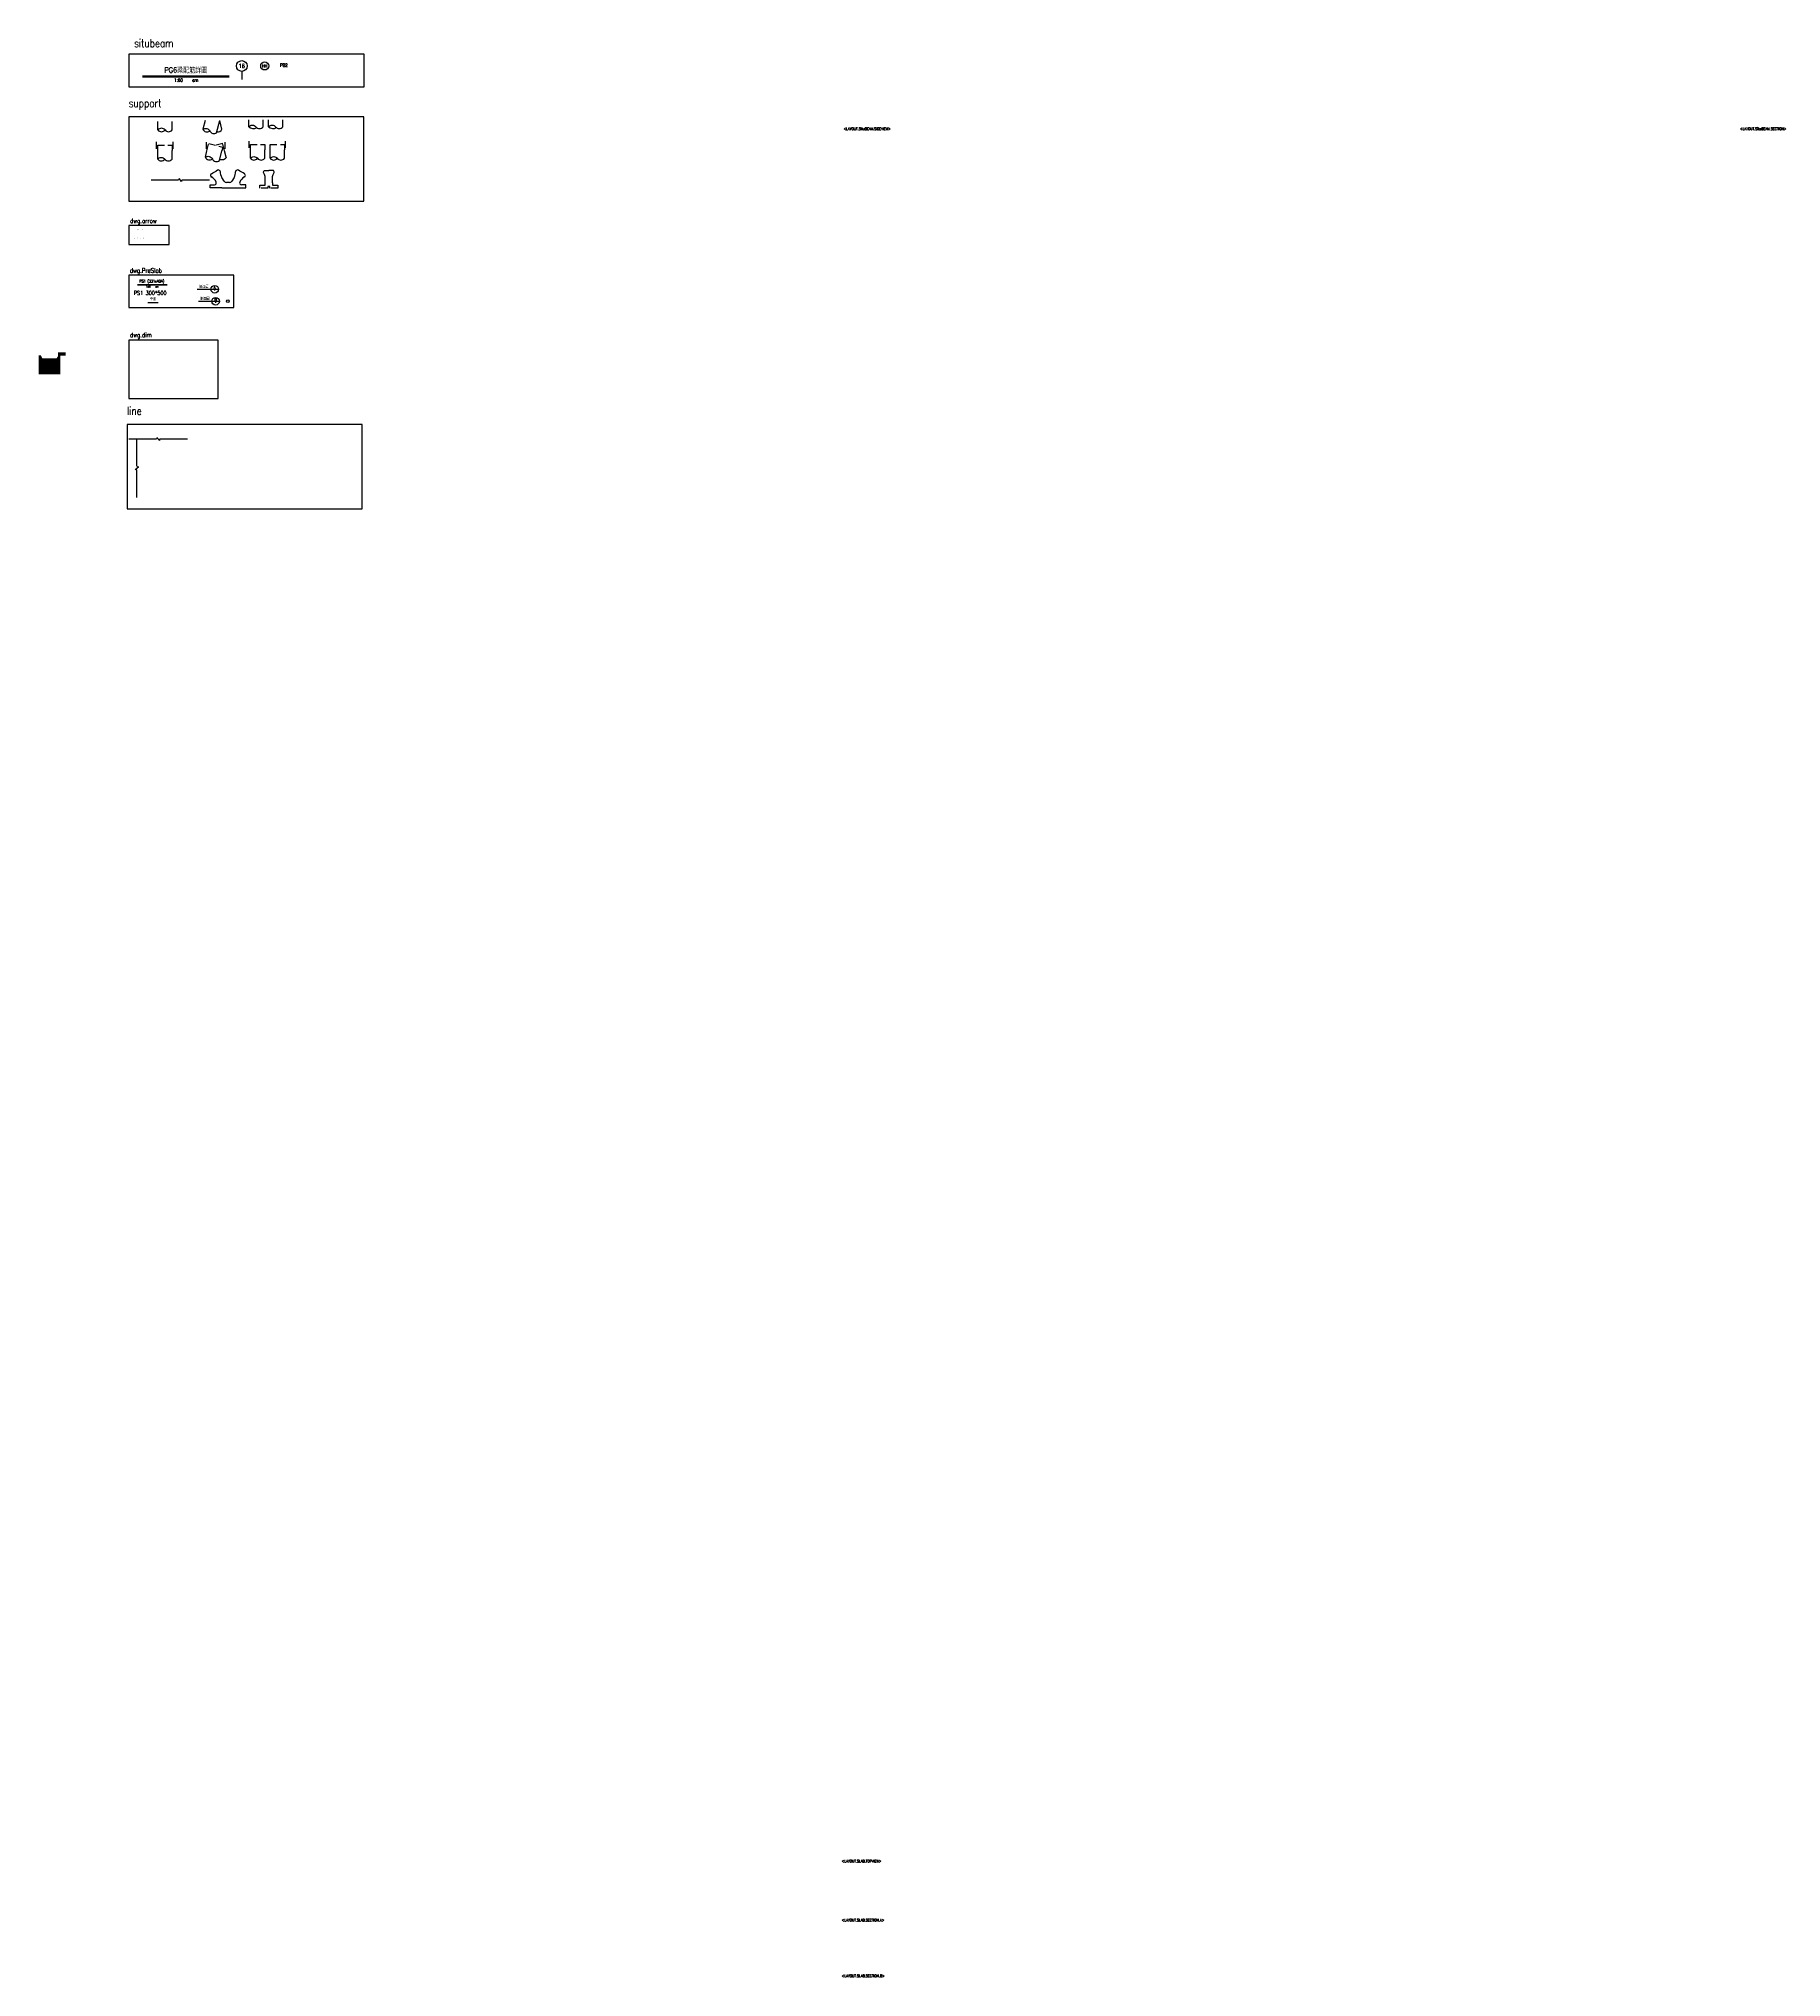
# Model space of a CAD drawing. Extents: x -4754 to 4964, y -19960 to 3842.
# Drawn here: x -4754 to 4964, y -10139 to 669 of the extents above; entities that cross this region are included whole.
import ezdxf
from ezdxf.enums import TextEntityAlignment as Align

# ---------------------------------------------------------------- set-up
doc = ezdxf.new("R2010")
doc.units = 0
doc.header["$LTSCALE"] = 3
doc.linetypes.add('DASHED', pattern=[19.05, 12.7, -6.35])
doc.layers.add('HB_0', color=7, linetype='Continuous', transparency=0.5)
doc.layers.add('HB_SYMBOLS', color=7, linetype='Continuous')
for name, color, linetype, true_color in [('HB_TXT_CTEXT', 2, 'Continuous', 0xffff00), ('RCAD.PARM.Treatle', 2, 'Continuous', 0xffff00), ('大樑編號', 2, 'Continuous', 0xffff00)]:
    doc.layers.add(name, color=color, linetype=linetype, true_color=true_color)
doc.layers.add('預鑄版_HATCH', color=7, linetype='Continuous', true_color=0xadadad, transparency=0.8)
doc.styles.add('textstyle100', font='ROMANS', dxfattribs={"width": 0.8})
doc.styles.add('textstyle103', font='ROMANS', dxfattribs={"width": 0.8})
doc.styles.add('textstyle107', font='ROMANS', dxfattribs={"width": 0.8})
doc.styles.add('textstyle108', font='ROMANS', dxfattribs={"width": 0.8})
doc.styles.add('textstyle109', font='ROMANS', dxfattribs={"width": 0.8})
doc.styles.add('textstyle11', font='ROMANS', dxfattribs={"width": 0.8})
doc.styles.add('textstyle110', font='ROMANS', dxfattribs={"width": 0.8})
doc.styles.add('textstyle111', font='ROMANS', dxfattribs={"width": 0.8})
doc.styles.add('textstyle112', font='ROMANS', dxfattribs={"width": 0.8})
doc.styles.add('textstyle113', font='ROMANS', dxfattribs={"width": 0.8})
doc.styles.add('textstyle114', font='ROMANS', dxfattribs={"width": 0.8})
doc.styles.add('textstyle115', font='ROMANS', dxfattribs={"width": 0.8})
doc.styles.add('textstyle116', font='ROMANS', dxfattribs={"width": 0.8})
doc.styles.add('textstyle118', font='ROMANS', dxfattribs={"width": 0.8})
doc.styles.add('textstyle119', font='ROMANS', dxfattribs={"width": 0.8})
doc.styles.add('textstyle12', font='ROMANS', dxfattribs={"width": 0.8})
doc.styles.add('textstyle120', font='ROMANS', dxfattribs={"width": 0.8})
doc.styles.add('textstyle121', font='ROMANS', dxfattribs={"width": 0.8})
doc.styles.add('textstyle122', font='ROMANS', dxfattribs={"width": 0.8})
doc.styles.add('textstyle123', font='ROMANS', dxfattribs={"width": 0.8})
doc.styles.add('textstyle124', font='ROMANS', dxfattribs={"width": 0.8})
doc.styles.add('textstyle13', font='ROMANS', dxfattribs={"width": 0.8})
doc.styles.add('textstyle133', font='ROMANS', dxfattribs={"width": 0.8})
doc.styles.add('textstyle16', font='ROMANS', dxfattribs={"width": 0.8})
doc.styles.add('textstyle17', font='ROMANS', dxfattribs={"width": 0.8})
doc.styles.add('textstyle18', font='ROMANS', dxfattribs={"width": 0.8})
doc.styles.add('textstyle19', font='ROMANS', dxfattribs={"width": 0.8})
doc.styles.add('textstyle46', font='ROMANS', dxfattribs={"width": 0.8})
doc.styles.add('textstyle47', font='ROMANS', dxfattribs={"width": 0.8})
doc.styles.add('textstyle48', font='ROMANS', dxfattribs={"width": 0.8})
doc.styles.add('textstyle49', font='ROMANS', dxfattribs={"width": 0.8})
doc.styles.add('textstyle50', font='ROMANS', dxfattribs={"width": 0.8})
doc.styles.add('textstyle51', font='ROMANS', dxfattribs={"width": 0.8})
doc.styles.add('textstyle52', font='ROMANS', dxfattribs={"width": 0.8})
doc.styles.add('textstyle53', font='ROMANS', dxfattribs={"width": 0.8})
doc.styles.add('textstyle63', font='ROMANS', dxfattribs={"width": 0.8})
doc.styles.add('textstyle64', font='ROMANS', dxfattribs={"width": 0.8})
doc.styles.add('textstyle97', font='ROMANS', dxfattribs={"width": 0.8})
doc.styles.add('textstyle98', font='ROMANS', dxfattribs={"width": 0.8})
doc.styles.add('textstyle99', font='ROMANS', dxfattribs={"width": 0.8})

# ---------------------------------------------------------------- blocks, each defined once
blk = doc.blocks.new('title_beam')
at = {"color": 3, "linetype": 'Continuous', "true_color": 0x00ff00}
blk.add_line((-241, 0), (241, 0), dxfattribs=at)
at = {"color": 1, "linetype": 'Continuous', "true_color": 0xff0000}
blk.add_line((-241, -6), (241, -6), dxfattribs=at)
at = {"color": 3, "linetype": 'Continuous', "true_color": 0x00ff00, "style": 'textstyle48', "width": 0.8}
blk.add_attdef('TITLE', text='', height=30, dxfattribs=at).set_placement((0, 33), align=Align.MIDDLE)
at = {"linetype": 'Continuous', "style": 'textstyle49', "width": 0.8}
blk.add_attdef('SCALE', text='', height=18, dxfattribs=at).set_placement((-41, -24), align=Align.MIDDLE)
at = {"linetype": 'Continuous', "style": 'textstyle50', "width": 0.8}
blk.add_attdef('CM', (36, -33), '', height=18, dxfattribs=at)
blk = doc.blocks.new('line_tag')
at = {"layer": 'HB_SYMBOLS', "color": 4, "linetype": 'Continuous', "true_color": 0x00ffff}
blk.add_circle((0, 0), 22.5, dxfattribs=at)
at = {"color": 4, "linetype": 'Continuous', "true_color": 0x00ffff, "style": 'textstyle46', "width": 0.8}
blk.add_attdef('A', text='', height=18, dxfattribs=at).set_placement((0, 0), align=Align.MIDDLE)
blk = doc.blocks.new('line_guide')
at = {"color": 4, "linetype": 'Continuous', "true_color": 0x00ffff}
blk.add_line((0, 0), (0, -45), dxfattribs=at)
blk.add_circle((0, 30), 30, dxfattribs=at)
at = {"color": 4, "linetype": 'Continuous', "true_color": 0x00ffff, "style": 'textstyle47', "width": 0.8}
blk.add_attdef('A', text='', height=22.5, dxfattribs=at).set_placement((0, 30), align=Align.MIDDLE)
blk = doc.blocks.new('pile_vertical')
at = {"color": 252, "linetype": 'DASHED', "true_color": 0x848484}
for p, q in [((-46, -40), (-46, 0)), ((46, -40), (46, 0))]:
    blk.add_line(p, q, dxfattribs=at)
at = {"linetype": 'Continuous'}
for p, q in [((-40, -98), (-40, -50)), ((40, -98), (40, -50))]:
    blk.add_line(p, q, dxfattribs=at)
at = {"color": 252, "linetype": 'DASHED', "true_color": 0x848484}
blk.add_lwpolyline([(-40, -50), (-40, -20), (40, -20), (40, -50)], dxfattribs=at)
at = {"linetype": 'Continuous'}
for points in [[(-40, -98, -0.48), (0, -98, 0.48), (40, -98, 0.48)], [(-40, -98, 0.48), (0, -98, 0.48)]]:
    blk.add_lwpolyline(points, format="xyb", dxfattribs=at)
blk = doc.blocks.new('pile_racked_Transverse')
at = {"layer": 'HB_0', "linetype": 'Continuous'}
for p, q in [((-58, -86), (-49, -50)), ((20, -105), (34, -50)), ((58, -86), (49, -50))]:
    blk.add_line(p, q, dxfattribs=at)
at = {"layer": 'HB_0', "color": 252, "linetype": 'DASHED', "true_color": 0x848484}
for p, q in [((-52, -40), (-52, 0)), ((52, -40), (52, 0))]:
    blk.add_line(p, q, dxfattribs=at)
at = {"layer": 'HB_0', "linetype": 'Continuous'}
for points in [[(-58, -86, -0.48), (-19, -96, 0.48), (20, -105, 0.48)], [(-58, -86, 0.48), (-19, -96, 0.48)], [(58, -86, -0.439137), (22, -98, -0.439137)]]:
    blk.add_lwpolyline(points, format="xyb", dxfattribs=at)
at = {"layer": 'HB_0', "color": 252, "linetype": 'DASHED', "true_color": 0x848484}
for points in [[(-49, -50), (-39, -10), (39, -30), (34, -50)], [(49, -50), (39, -10), (0, -20)]]:
    blk.add_lwpolyline(points, dxfattribs=at)
blk = doc.blocks.new('pile_racked_Longitude')
at = {"color": 252, "linetype": 'DASHED', "true_color": 0x848484}
for p, q in [((101, -40), (101, 0)), ((-101, -40), (-101, 0))]:
    blk.add_line(p, q, dxfattribs=at)
at = {"linetype": 'Continuous'}
for p, q in [((-95, -98), (-95, -50)), ((-15, -98), (-15, -50)), ((15, -98), (15, -50)), ((95, -98), (95, -50))]:
    blk.add_line(p, q, dxfattribs=at)
at = {"color": 252, "linetype": 'DASHED', "true_color": 0x848484}
for points in [[(-95, -50), (-95, -20), (-15, -20), (-15, -50)], [(15, -50), (15, -20), (95, -20), (95, -50)]]:
    blk.add_lwpolyline(points, dxfattribs=at)
at = {"linetype": 'Continuous'}
for points in [[(-95, -98, -0.48), (-55, -98, 0.48), (-15, -98, 0.48)], [(-95, -98, 0.48), (-55, -98, 0.48)], [(15, -98, -0.48), (55, -98, 0.48), (95, -98, 0.48)], [(15, -98, 0.48), (55, -98, 0.48)]]:
    blk.add_lwpolyline(points, format="xyb", dxfattribs=at)
blk = doc.blocks.new('fender_bottom')
at = {"color": 1, "linetype": 'Continuous', "true_color": 0xff0000}
blk.add_lwpolyline([(163, 0), (13, 0, 0.529473), (7, -9), (-7, 9, -0.532815), (-13, 0), (-163, 0)], format="xyb", dxfattribs=at)
blk = doc.blocks.new('fender_top_transverse')
at = {"layer": 'HB_0', "color": 252, "linetype": 'DASHED', "true_color": 0x848484}
blk.add_lwpolyline([(20, 30), (20, 18), (50, 18), (50, 0), (5, 0), (5, 10), (-5, 10), (-5, 0), (-50, 0), (-50, 18), (-20, 18), (-20, 30)], dxfattribs=at)
at = {"layer": 'HB_0', "color": 1, "linetype": 'Continuous', "true_color": 0xff0000}
for points in [[(-20, 30), (-20, 60, 0.07193), (-26, 81, -0.041495), (-29, 88, -0.488993), (-22, 100), (0, 100)], [(20, 30), (20, 60, -0.07193), (26, 81, 0.041495), (29, 88, 0.488993), (22, 100), (0, 100)]]:
    blk.add_lwpolyline(points, format="xyb", dxfattribs=at)
blk = doc.blocks.new('pile_vertical_with_pilecap')
at = {"linetype": 'Continuous'}
for p, q in [((-40, -48), (-40, 0)), ((-40, -48), (-40, 0)), ((40, -48), (40, 0)), ((40, -48), (40, 0))]:
    blk.add_line(p, q, dxfattribs=at)
for centre, start, end in [((-20, -64), 38.718, 141.282), ((-20, -64), 38.718, 141.282), ((-20, -32), 218.718, 321.282), ((-20, -32), 218.718, 321.282), ((20, -32), 218.718, 321.282), ((20, -32), 218.718, 321.282)]:
    blk.add_arc(centre, 25.6, start, end, dxfattribs=at)
blk = doc.blocks.new('racked_with_pilecap_Transverse')
at = {"linetype": 'Continuous'}
for points in [[(-41, 0), (-53, -48)], [(24, -67), (41, 0)]]:
    blk.add_lwpolyline(points, dxfattribs=at)
for points in [[(-53, -48, -0.48), (-14, -58, 0.48), (24, -67, 0.48)], [(-53, -48, 0.48), (-14, -58, 0.48)], [(26, -63, 0.340232), (53, -48)]]:
    blk.add_lwpolyline(points, format="xyb", dxfattribs=at)
blk.add_lwpolyline([(53, -48), (41, 0)])
blk = doc.blocks.new('racked_with_pilecap_Longitude')
for p, q in [((-95, -38), (-95, 0)), ((-15, -38), (-15, 0)), ((15, -38), (15, 0)), ((95, -38), (95, 0))]:
    blk.add_line(p, q)
for points in [[(-95, -38, -0.48), (-55, -38, 0.48), (-15, -38, 0.48)], [(-95, -38, 0.326111), (-50, -43, 0.326111)], [(15, -38, -0.48), (55, -38, 0.48), (95, -38, 0.48)], [(15, -38, 0.326111), (60, -43, 0.326111)]]:
    blk.add_lwpolyline(points, format="xyb")
blk = doc.blocks.new('fender_top_longitude')
at = {"color": 7, "linetype": 'Continuous'}
for p, q in [((-100, 18), (-75, 18)), ((-35, 0), (-100, 0)), ((-92, 79), (-84, 84)), ((-84, 84), (-66, 94)), ((-58, 99), (-66, 94)), ((-35, 0), (35, 0)), ((-22, 38), (-34, 58)), ((0, 30), (-9, 30)), ((9, 30), (0, 30)), ((34, 58), (22, 38)), ((35, 0), (100, 0)), ((66, 94), (58, 99)), ((84, 84), (66, 94)), ((100, 18), (75, 18)), ((92, 79), (84, 84)), ((100, 0), (100, 18))]:
    blk.add_line(p, q, dxfattribs=at)
for centre, radius, start, end in [((-87, 70), 10, 120, 210), ((-87, 70), 10.7, 209.6202, 238.6147), ((-121, 9), 60, 22.8745, 61.2357), ((-75, 28), 10, 270, 22.8745), ((-53, 90), 10, 30, 120), ((-53, 90), 10.7, 1.3853, 30.3798), ((17, 89), 60, 178.7643, 210.2362), ((-9, 45), 15, 210, 270), ((9, 45), 15, 270, 330), ((-17, 89), 60, 329.7638, 1.2357), ((53, 90), 10.7, 149.6202, 178.6147), ((53, 90), 10, 60, 150), ((75, 28), 10, 157.1255, 270), ((121, 9), 60, 118.7643, 157.1255), ((87, 70), 10, 330, 60), ((87, 70), 10.7, 301.3853, 330.3798)]:
    blk.add_arc(centre, radius, start, end, dxfattribs=at)
blk = doc.blocks.new('CutLine_H')
at = {"color": 1, "linetype": 'Continuous', "true_color": 0xff0000}
blk.add_lwpolyline([(163, 0), (13, 0, 0.529473), (7, -9), (-7, 9, -0.532815), (-13, 0), (-163, 0)], format="xyb", dxfattribs=at)
blk = doc.blocks.new('CutLine_V')
at = {"color": 1, "linetype": 'Continuous', "true_color": 0xff0000}
blk.add_lwpolyline([(0, -163), (0, -13, 0.529473), (-9, -7), (9, 7, -0.532815), (0, 13), (0, 163)], format="xyb", dxfattribs=at)
blk = doc.blocks.new('slab_sectionB')
at = {"layer": 'RCAD.PARM.Treatle', "color": 3, "linetype": 'Continuous', "true_color": 0x00ff00}
for p, q in [((-75, 0), (0, 0)), ((0, 0), (42, 0))]:
    blk.add_line(p, q, dxfattribs=at)
at = {"layer": 'RCAD.PARM.Treatle', "color": 4, "linetype": 'Continuous', "true_color": 0x00ffff}
blk.add_circle((21, 0), 21, dxfattribs=at)
at = {"color": 0, "linetype": 'Continuous', "width": 0.8}
for tag, p, height, style in [('B', (15, 3), 15, 'textstyle17'), ('-', (17, -11), 7.5, 'textstyle18')]:
    blk.add_attdef(tag, p, '', height=height, dxfattribs=dict(at, style=style))
at = {"layer": 'RCAD.PARM.Treatle', "color": 3, "linetype": 'Continuous', "true_color": 0x00ff00, "style": 'textstyle16', "width": 0.8}
blk.add_text('斷面圖', height=15, rotation=360, dxfattribs=at).set_placement((-38, 16), align=Align.MIDDLE)
blk = doc.blocks.new('slab_PVC')
at = {"layer": 'RCAD.PARM.Treatle', "color": 4, "linetype": 'Continuous', "true_color": 0x00ffff}
blk.add_circle((0, 0), 7.53, dxfattribs=at)
blk = doc.blocks.new('slab_sectionA')
at = {"color": 3, "linetype": 'Continuous', "true_color": 0x00ff00}
for p, q in [((-75, 0), (0, 0)), ((0, 0), (42, 0))]:
    blk.add_line(p, q, dxfattribs=at)
at = {"color": 4, "linetype": 'Continuous', "true_color": 0x00ffff}
blk.add_circle((21, 0), 21, dxfattribs=at)
at = {"color": 3, "linetype": 'Continuous', "true_color": 0x00ff00, "style": 'textstyle11', "width": 0.8}
blk.add_text('斷面圖', height=15, rotation=360, dxfattribs=at).set_placement((-38, 16), align=Align.MIDDLE)
at = {"color": 0, "linetype": 'Continuous', "width": 0.8}
for tag, p, height, style in [('A', (16, 3), 15, 'textstyle12'), ('-', (17, -8), 7.5, 'textstyle13')]:
    blk.add_attdef(tag, p, '', height=height, dxfattribs=dict(at, style=style))
blk = doc.blocks.new('slab_topview')
at = {"color": 4, "linetype": 'Continuous', "true_color": 0x00ffff}
blk.add_line((-28, 0), (28, 0), dxfattribs=at)
at = {"color": 4, "linetype": 'Continuous', "true_color": 0x00ffff, "style": 'textstyle19', "width": 0.8}
blk.add_text('平面', height=15, rotation=360, dxfattribs=at).set_placement((0, 20), align=Align.MIDDLE)
blk = doc.blocks.new('slab_title_s')
at = {"color": 3, "linetype": 'Continuous', "true_color": 0x00ff00}
blk.add_line((-83, 0), (83, 0), dxfattribs=at)
at = {"color": 1, "linetype": 'Continuous', "true_color": 0xff0000}
blk.add_line((-83, -3), (83, -3), dxfattribs=at)
at = {"color": 3, "linetype": 'Continuous', "true_color": 0x00ff00, "style": 'textstyle51', "width": 0.8}
blk.add_attdef('PS1', text='', height=15, dxfattribs=at).set_placement((-2, 18), align=Align.MIDDLE)
at = {"color": 0, "linetype": 'Continuous', "width": 0.8}
for tag, style, p in [('1:30', 'textstyle52', (-22, -12)), ('CM', 'textstyle53', (26, -12))]:
    blk.add_attdef(tag, text='', height=9, dxfattribs=dict(at, style=style)).set_placement(p, align=Align.MIDDLE)
blk = doc.blocks.new('rebar_arrowL')
at = {"color": 1, "linetype": 'Continuous', "true_color": 0xff0000}
blk.add_solid([(7, 1), (0, 0), (7, -1)], dxfattribs=at)
blk = doc.blocks.new('rebar_arrowU')
at = {"color": 1, "linetype": 'Continuous', "true_color": 0xff0000}
blk.add_solid([(-1.25, -7.5), (0, 0), (1.25, -7.5)], dxfattribs=at)
blk = doc.blocks.new('rebar_arrowD')
at = {"color": 1, "linetype": 'Continuous', "true_color": 0xff0000}
blk.add_solid([(-1.25, -7.5), (0, 0), (1.25, -7.5)], dxfattribs=at)
blk = doc.blocks.new('rebar_arrowR')
at = {"color": 1, "linetype": 'Continuous', "true_color": 0xff0000}
blk.add_solid([(7, 1), (0, 0), (7, -1)], dxfattribs=at)
blk = doc.blocks.new('m_Arrow_L_rebar')
at = {"color": 1, "linetype": 'Continuous', "true_color": 0xff0000}
blk.add_solid([(7, 1), (0, 0), (7, -1)], dxfattribs=at)
blk = doc.blocks.new('m_Arrow_U_rebar')
at = {"color": 1, "linetype": 'Continuous', "true_color": 0xff0000}
blk.add_solid([(-1.25, -7.5), (0, 0), (1.25, -7.5)], dxfattribs=at)

msp = doc.modelspace()

# ---------------------------------------------------------------- hatches: boundary and pattern name
at = {"layer": 'HB_0', "true_color": 0xadadad, "transparency": 33554687}
msp.add_hatch(color=253, dxfattribs=at).paths.add_polyline_path([(-4754, -1203), (-4754, -1097), (-4742, -1097), (-4734, -1113), (-4654, -1113), (-4646, -1098), (-4634, -1098), (-4634, -1203)], flags=0)
at = {"layer": '預鑄版_HATCH', "linetype": 'Continuous', "transparency": 33554687}
msp.add_hatch(color=256, dxfattribs=at).paths.add_polyline_path([(-4604, -1098), (-4604, -1080), (-4646, -1080), (-4646, -1098)], flags=0)

# ---------------------------------------------------------------- linework, layer by layer
at = {"color": 7, "linetype": 'Continuous'}
msp.add_line((-3799, -163), (-3799, -145), dxfattribs=at)
at = {"color": 3, "linetype": 'Continuous', "true_color": 0x00ff00}
msp.add_line((-3870, -728), (-3794, -728), dxfattribs=at)
at = {"linetype": 'Continuous'}
for points in [[(-4252, 583), (-4252, 401), (-2940, 401), (-2940, 583)], [(-4252, 234), (-4252, -236), (-2941, -236), (-2941, 234)], [(-4252, -373), (-4252, -479), (-4026, -479), (-4026, -373)], [(-4252, -1011), (-4252, -1338), (-3753, -1338), (-3753, -1011)], [(-4262, -1483), (-4262, -1952), (-2951, -1952), (-2951, -1483)]]:
    msp.add_lwpolyline(points, close=True, dxfattribs=at)
at = {"color": 0, "linetype": 'Continuous'}
msp.add_lwpolyline([(-4252, -649), (-4252, -830), (-3667, -830), (-3667, -649)], close=True, dxfattribs=at)
at = {"layer": 'HB_TXT_CTEXT', "color": 1, "linetype": 'Continuous', "true_color": 0xff0000}
msp.add_lwpolyline([(-4161, -457, 0, 1.25, 0), (-4159, -454, 0, 0, 0), (-4148, -435, 0, 0, 0), (-4144, -435, 0, 0, 0)], format="xyseb", dxfattribs=at)

# ---------------------------------------------------------------- block references
at = {"linetype": 'Continuous'}
ref = msp.add_blockref('line_guide', (-3622, 487), dxfattribs=at)
ref.add_attrib('A', '16', dxfattribs={"color": 4, "linetype": 'Continuous', "true_color": 0x00ffff, "height": 22.5, "style": 'textstyle112', "width": 0.8}).set_placement((-3622, 517), align=Align.MIDDLE)
ref = msp.add_blockref('title_beam', (-3934, 462), dxfattribs=at)
ref.add_attrib('TITLE', 'PG6梁配筋詳圖', dxfattribs={"color": 3, "linetype": 'Continuous', "true_color": 0x00ff00, "height": 30, "style": 'textstyle107', "width": 0.8}).set_placement((-3934, 495), align=Align.MIDDLE)
ref.add_attrib('SCALE', '1:60', dxfattribs={"linetype": 'Continuous', "height": 18, "style": 'textstyle108', "width": 0.8}).set_placement((-3975, 438), align=Align.MIDDLE)
ref.add_attrib('CM', 'cm', (-3898, 429), dxfattribs={"linetype": 'Continuous', "height": 18, "style": 'textstyle109', "width": 0.8})
ref = msp.add_blockref('line_tag', (-3494, 517), dxfattribs=at)
ref.add_attrib('A', 'HH', dxfattribs={"color": 4, "linetype": 'Continuous', "true_color": 0x00ffff, "height": 18, "style": 'textstyle111', "width": 0.8}).set_placement((-3494, 517), align=Align.MIDDLE)
for name, p in [('pile_vertical_with_pilecap', (-4050, 208)), ('racked_with_pilecap_Transverse', (-3786, 212)), ('racked_with_pilecap_Longitude', (-3488, 216)), ('pile_vertical', (-4051, 95)), ('pile_racked_Transverse', (-3767, 94)), ('pile_racked_Longitude', (-3479, 100)), ('fender_top_longitude', (-3699, -163)), ('fender_top_transverse', (-3471, -165)), ('fender_bottom', (-3965, -119)), ('m_Arrow_L_rebar', (-4204, -393)), ('m_Arrow_U_rebar', (-4178, -390)), ('rebar_arrowU', (-4219, -441)), ('rebar_arrowL', (-4195, -444)), ('CutLine_H', (-4088, -1563)), ('CutLine_V', (-4207, -1726))]:
    msp.add_blockref(name, p, dxfattribs=at)
for name, p, rotation in [('rebar_arrowD', (-4206, -448), 180), ('rebar_arrowR', (-4176, -444), 180), ('rebar_arrowD', (-4167, -448), 209.9999999999997)]:
    msp.add_blockref(name, p, dxfattribs=dict(at, rotation=rotation))
at = {"color": 0, "linetype": 'Continuous'}
ref = msp.add_blockref('slab_title_s', (-4121, -701), dxfattribs=at)
ref.add_attrib('PS1', 'PS1 (331x404)', dxfattribs={"color": 3, "linetype": 'Continuous', "true_color": 0x00ff00, "height": 15, "style": 'textstyle120', "width": 0.8}).set_placement((-4123, -684), align=Align.MIDDLE)
ref.add_attrib('1:30', '1:30', dxfattribs={"color": 0, "linetype": 'Continuous', "height": 9, "style": 'textstyle121', "width": 0.8}).set_placement((-4143, -713), align=Align.MIDDLE)
ref.add_attrib('CM', 'cm', dxfattribs={"color": 0, "linetype": 'Continuous', "height": 9, "style": 'textstyle122', "width": 0.8}).set_placement((-4095, -714), align=Align.MIDDLE)
ref = msp.add_blockref('slab_sectionA', (-3794, -728), dxfattribs=at)
ref.add_attrib('A', 'A', (-3779, -725), dxfattribs={"color": 0, "linetype": 'Continuous', "height": 15, "style": 'textstyle118', "width": 0.8})
ref.add_attrib('-', '-', (-3777, -736), dxfattribs={"color": 0, "linetype": 'Continuous', "height": 7.5, "style": 'textstyle119', "width": 0.8})
msp.add_blockref('slab_topview', (-4117, -801), dxfattribs=at)
ref = msp.add_blockref('slab_sectionB', (-3789, -795), dxfattribs=at)
ref.add_attrib('B', 'B', (-3774, -792), dxfattribs={"color": 0, "linetype": 'Continuous', "height": 15, "style": 'textstyle63', "width": 0.8})
ref.add_attrib('-', '-', (-3771, -806), dxfattribs={"color": 0, "linetype": 'Continuous', "height": 7.5, "style": 'textstyle64', "width": 0.8})
at = {"layer": 'RCAD.PARM.Treatle', "color": 0, "linetype": 'Continuous'}
msp.add_blockref('slab_PVC', (-3700, -794), dxfattribs=at)

# ---------------------------------------------------------------- texts
at = {"linetype": 'Continuous', "style": 'textstyle123', "width": 0.8}
msp.add_text('PS1 300*500', height=22.5, dxfattribs=at).set_placement((-4224, -760))
at = {"linetype": 'Continuous', "char_height": 45, "width": 231.62, "attachment_point": 1}
for s, insert, style in [('{situbeam}', (-4222, 666), 'textstyle97'), ('support', (-4252, 332), 'textstyle113'), ('line', (-4262, -1384), 'textstyle133')]:
    msp.add_mtext(s, dxfattribs=dict(at, insert=insert, style=style))
at = {"color": 0, "linetype": 'Continuous', "char_height": 25, "width": 191.48, "attachment_point": 1}
for s, insert, style in [('{dwg.arrow}', (-4245, -334), 'textstyle100'), ('{dwg.PreSlab}', (-4246, -611), 'textstyle124'), ('{dwg.dim}', (-4245, -971), 'textstyle103')]:
    msp.add_mtext(s, dxfattribs=dict(at, insert=insert, style=style))
at = {"layer": 'RCAD.PARM.Treatle', "color": 4, "linetype": 'Continuous', "true_color": 0x00ffff, "width": 0.8}
for s, style, p in [('<LAYOUT.SituBEAM.SIDEVIEW>', 'textstyle98', (-265, 155)), ('<LAYOUT.SituBEAM.SECTION>', 'textstyle99', (4735, 155))]:
    msp.add_text(s, height=15, rotation=360, dxfattribs=dict(at, style=style)).set_placement(p, align=Align.BOTTOM_LEFT)
at = {"layer": 'RCAD.PARM.Treatle', "color": 6, "linetype": 'Continuous', "true_color": 0xff00ff, "width": 0.8}
for s, style, p in [('<LAYOUT.SLAB.TOPVIEW>', 'textstyle114', (-165, -9492)), ('<LAYOUT.SLAB.SECTION.A>', 'textstyle115', (-157, -9821)), ('<LAYOUT.SLAB.SECTION.B>', 'textstyle116', (-156, -10132))]:
    msp.add_text(s, height=15, rotation=360, dxfattribs=dict(at, style=style)).set_placement(p, align=Align.MIDDLE)
at = {"layer": '大樑編號', "linetype": 'Continuous', "style": 'textstyle110', "width": 0.8}
msp.add_text('PB2', height=18, rotation=360, dxfattribs=at).set_placement((-3387, 521), align=Align.MIDDLE)

doc.saveas('drawing.dxf')
